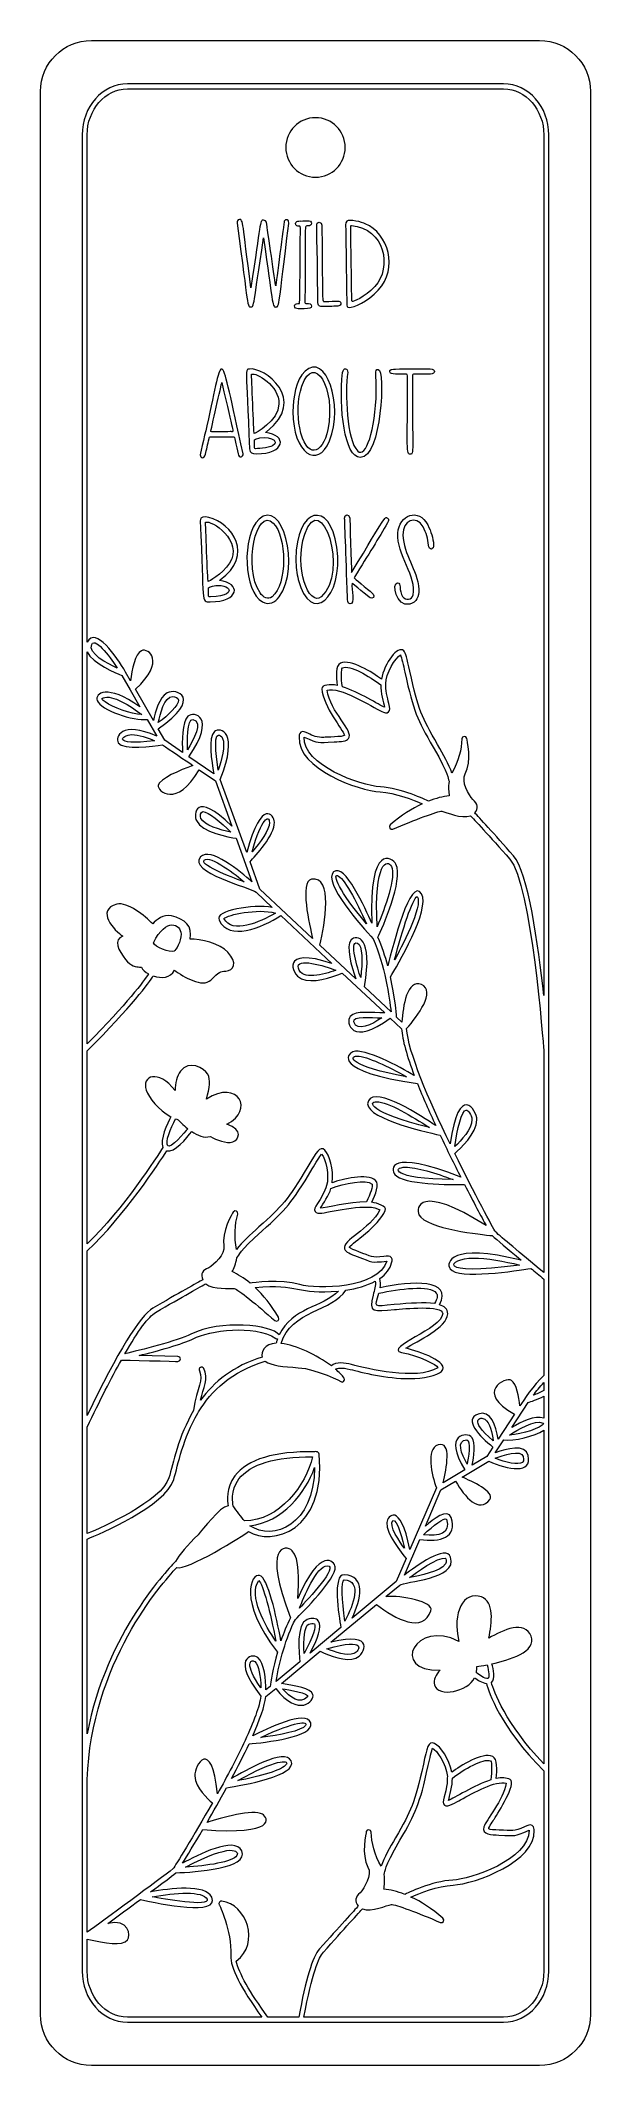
# Model space of a CAD drawing. Header units: inches. Extents: x 186 to 318, y 11 to 493.
import ezdxf

# ---------------------------------------------------------------- set-up
doc = ezdxf.new("R2010")
doc.units = ezdxf.units.IN
doc.header["$MEASUREMENT"] = 0
doc.layers.add('_U+0421_U+043B_U+043E_U+0439 1', color=7, linetype='Continuous')

msp = doc.modelspace()

# ---------------------------------------------------------------- linework, layer by layer
at = {"layer": '_U+0421_U+043B_U+043E_U+0439 1', "color": 1, "lineweight": 9, "true_color": 0xff0000}
for points, knots in [([(305.39, 493.2), (305.39, 493.2), (198.61, 493.2), (198.61, 493.2), (191.91, 493.2), (186.48, 487.77), (186.48, 481.07), (186.48, 481.07), (186.48, 22.93), (186.48, 22.93), (186.48, 16.23), (191.91, 10.8), (198.61, 10.8), (198.61, 10.8), (305.39, 10.8), (305.39, 10.8), (312.09, 10.8), (317.52, 16.23), (317.52, 22.93), (317.52, 22.93), (317.52, 481.07), (317.52, 481.07), (317.52, 487.77), (312.09, 493.2), (305.39, 493.2)], [0, 0, 0, 0, 1, 1, 1, 2, 2, 2, 3, 3, 3, 4, 4, 4, 5, 5, 5, 6, 6, 6, 7, 7, 7, 8, 8, 8, 8]), ([(252, 460.64), (248.09, 460.64), (244.91, 463.81), (244.91, 467.72), (244.91, 471.64), (248.09, 474.81), (252, 474.81), (255.91, 474.81), (259.09, 471.64), (259.09, 467.72), (259.09, 463.81), (255.91, 460.64), (252, 460.64)], [0, 0, 0, 0, 1, 1, 1, 2, 2, 2, 3, 3, 3, 4, 4, 4, 4])]:
    msp.add_open_spline(points, degree=3, knots=knots, dxfattribs=at)
at = {"layer": '_U+0421_U+043B_U+043E_U+0439 1', "color": 7, "lineweight": 9, "true_color": 0xffffff}
for points, knots in [([(307.6, 470.7), (307.6, 441.75), (307.6, 46.54), (307.6, 33.3), (307.6, 26.59), (302.77, 21.12), (296.82, 21.12), (286.62, 21.12), (216.98, 21.12), (207.18, 21.12), (201.24, 21.12), (196.4, 26.59), (196.4, 33.3), (196.4, 49.98), (196.4, 430.43), (196.4, 470.7), (196.4, 477.41), (201.24, 482.88), (207.18, 482.88), (207.18, 482.88), (296.82, 482.88), (296.82, 482.88), (302.77, 482.88), (307.6, 477.41), (307.6, 470.7)], [0, 0, 0, 0, 1, 1, 1, 2, 2, 2, 3, 3, 3, 4, 4, 4, 5, 5, 5, 6, 6, 6, 7, 7, 7, 8, 8, 8, 8]), ([(306.4, 470.7), (306.4, 476.75), (302.1, 481.68), (296.82, 481.68), (296.82, 481.68), (207.18, 481.68), (207.18, 481.68), (201.9, 481.68), (197.6, 476.75), (197.6, 470.7), (197.6, 470.7), (197.6, 349.86), (197.6, 349.86), (199.57, 353.74), (204.58, 346.49), (206.75, 342.74), (206.75, 342.74), (206.75, 342.74), (206.75, 342.73), (206.75, 342.73), (207.93, 340.69), (207.93, 340.69), (208.25, 343.29), (208.98, 347.15), (210.55, 347.84), (212.19, 348.55), (216.43, 345.44), (209.11, 338.66), (209.11, 338.66), (213.41, 331.19), (213.41, 331.19), (213.82, 333.3), (214.75, 336.67), (216.65, 337.77), (218.85, 339.04), (225.24, 336.6), (214.54, 329.24), (214.54, 329.24), (216.12, 326.49), (216.12, 326.49), (216.12, 326.49), (220.33, 323.62), (220.33, 323.62), (220.19, 326.07), (220.14, 330.85), (221.62, 332.22), (222.97, 333.47), (228.51, 332.3), (221.86, 322.57), (221.86, 322.57), (227.78, 318.53), (227.78, 318.53), (227.22, 321.47), (226.35, 327.23), (227.93, 328.6), (229.23, 329.72), (233.94, 328.65), (229.31, 317.18), (229.31, 317.18), (235.62, 299.77), (235.62, 299.77), (239.17, 313.06), (242.18, 308.6), (242.22, 306.97), (242.3, 303.98), (237.67, 298.89), (236.41, 297.57), (236.41, 297.57), (238.77, 291.05), (238.77, 291.05), (238.77, 291.05), (251.31, 279.31), (251.31, 279.31), (250.61, 282.28), (248.11, 292.89), (251.07, 293.38), (256.25, 294.24), (254.25, 282.77), (253.04, 277.68), (253.04, 277.68), (261.63, 269.63), (261.63, 269.63), (260.56, 272.6), (259.16, 277.5), (260.53, 278.99), (261.7, 280.27), (265.84, 279.8), (263.64, 267.75), (263.64, 267.75), (270, 261.79), (270, 261.79), (269.64, 265.1), (268.53, 273.04), (265.71, 279.23), (263.15, 282.03), (253.62, 292.69), (256.3, 295.12), (258.94, 297.51), (263.97, 286.19), (265.42, 282.94), (264.66, 302.2), (270.33, 298.65), (271.15, 296.96), (273, 293.16), (267.91, 281.78), (266.88, 279.56), (267.85, 277.39), (268.62, 275.04), (269.23, 272.76), (270.44, 277.65), (274.66, 294.24), (277.28, 289.9), (279.46, 286.31), (271.33, 272.54), (269.87, 270.11), (270.89, 265.48), (271.25, 261.55), (271.33, 260.55), (271.33, 260.55), (272.57, 259.38), (272.57, 259.38), (272.83, 263.05), (273.82, 269.73), (277.24, 268.3), (280.82, 266.79), (276.28, 260.74), (273.72, 257.85), (274.02, 252.37), (279, 240.8), (284.06, 230.33), (286.12, 245.15), (290.48, 238.37), (290.45, 236.11), (290.42, 232.8), (286.42, 229.14), (285.16, 228.07), (289.91, 218.39), (294.41, 210.18), (294.82, 209.44), (296.52, 207.94), (300.39, 204.68), (306.4, 199.69), (306.4, 199.69), (306.4, 252.72), (306.4, 252.72), (306.23, 253.72), (303.48, 292.33), (298.29, 298.19), (293.42, 303.69), (289.56, 307.87), (288.96, 308.52), (286.75, 307.67), (283.11, 309.43), (282.08, 309.59), (281.27, 309.68), (275.51, 307.49), (270.43, 305.32), (269.8, 305.05), (269.29, 305.88), (269.8, 306.33), (272.42, 308.61), (275, 310.24), (277.41, 311.36), (275.46, 312.23), (271.02, 314.02), (267.39, 314.2), (262.37, 314.45), (247.58, 319.73), (248.09, 327.31), (248.08, 327.47), (248.04, 328.09), (248.51, 328.41), (249.01, 328.74), (249.59, 328.46), (250.33, 328.1), (251.24, 327.66), (252.49, 327.06), (254, 327.19), (254.44, 327.22), (258.63, 327.33), (258.9, 327.62), (258.9, 327.63), (258.9, 327.66), (258.88, 327.74), (258.54, 328.98), (253.89, 334.42), (253.49, 338.76), (253.4, 339.76), (255.58, 339.9), (257.14, 339.58), (256.88, 341.63), (256.78, 344.34), (257.92, 344.84), (260.5, 345.98), (265.62, 342.58), (267.69, 341.08), (268.4, 344.88), (271.66, 349.24), (273.03, 347.8), (273.47, 347.34), (273.78, 345.99), (274.46, 342.98), (276.55, 333.62), (277.28, 332.05), (281.08, 325.47), (282.47, 323.06), (283.79, 320.77), (284.51, 318.68), (286.08, 321.43), (286.82, 324.43), (286.87, 326.82), (286.89, 327.53), (287.9, 327.63), (288.06, 326.95), (288.11, 326.72), (289.31, 321.38), (287.68, 318.51), (286.61, 316.63), (288.56, 313.51), (289.48, 312.35), (290.79, 311.45), (290.86, 310.24), (289.96, 309.21), (290.85, 308.24), (294.57, 304.21), (299.19, 298.99), (302.66, 295.07), (305.08, 277.92), (306.4, 265.66), (306.4, 265.66), (306.4, 470.7), (306.4, 470.7), (306.4, 470.7), (306.4, 470.7), (306.4, 470.7)], [0, 0, 0, 0, 1, 1, 1, 2, 2, 2, 3, 3, 3, 4, 4, 4, 5, 5, 5, 6, 6, 6, 7, 7, 7, 8, 8, 8, 9, 9, 9, 10, 10, 10, 11, 11, 11, 12, 12, 12, 13, 13, 13, 14, 14, 14, 15, 15, 15, 16, 16, 16, 17, 17, 17, 18, 18, 18, 19, 19, 19, 20, 20, 20, 21, 21, 21, 22, 22, 22, 23, 23, 23, 24, 24, 24, 25, 25, 25, 26, 26, 26, 27, 27, 27, 28, 28, 28, 29, 29, 29, 30, 30, 30, 31, 31, 31, 32, 32, 32, 33, 33, 33, 34, 34, 34, 35, 35, 35, 36, 36, 36, 37, 37, 37, 38, 38, 38, 39, 39, 39, 40, 40, 40, 41, 41, 41, 42, 42, 42, 43, 43, 43, 44, 44, 44, 45, 45, 45, 46, 46, 46, 47, 47, 47, 48, 48, 48, 49, 49, 49, 50, 50, 50, 51, 51, 51, 52, 52, 52, 53, 53, 53, 54, 54, 54, 55, 55, 55, 56, 56, 56, 57, 57, 57, 58, 58, 58, 59, 59, 59, 60, 60, 60, 61, 61, 61, 62, 62, 62, 63, 63, 63, 64, 64, 64, 65, 65, 65, 66, 66, 66, 67, 67, 67, 68, 68, 68, 69, 69, 69, 70, 70, 70, 71, 71, 71, 72, 72, 72, 73, 73, 73, 74, 74, 74, 75, 75, 75, 76, 76, 76, 77, 77, 77, 78, 78, 78, 78]), ([(233.36, 449.65), (233.28, 450.12), (233.46, 450.53), (233.89, 450.56), (234.78, 450.6), (234.54, 450.15), (236.61, 434.28), (238.97, 449.71), (238.64, 450.43), (239.64, 450.43), (240.36, 450.43), (240.37, 449.53), (240.47, 448.81), (240.54, 448.31), (242.44, 435.31), (242.52, 434.76), (242.56, 435.02), (244.46, 449.93), (244.56, 450.17), (244.82, 450.81), (245.8, 450.64), (245.65, 449.57), (243.13, 429.93), (243.44, 429.71), (242.55, 429.71), (241.63, 429.72), (241.86, 430.78), (239.63, 446.2), (237.06, 429.67), (237.46, 429.74), (236.58, 429.74), (235.72, 429.74), (236.07, 429.27), (233.36, 449.65)], [0, 0, 0, 0, 1, 1, 1, 2, 2, 2, 3, 3, 3, 4, 4, 4, 5, 5, 5, 6, 6, 6, 7, 7, 7, 8, 8, 8, 9, 9, 9, 10, 10, 10, 11, 11, 11, 11]), ([(247.91, 429.31), (248.42, 429.31), (250.21, 429.26), (250.67, 429.4), (251.14, 429.53), (251.23, 430.22), (250.69, 430.46), (250.49, 430.55), (250.24, 430.53), (250.02, 430.53), (249.49, 430.52), (249.49, 430.46), (249.49, 431.24), (249.63, 450.29), (249.23, 449), (250.22, 449.01), (250.68, 449.02), (251.08, 449.26), (251.03, 449.69), (250.95, 450.53), (249.72, 450.21), (248.53, 450.2), (248.25, 450.2), (247.8, 450.22), (247.57, 450.09), (247.15, 449.86), (247.13, 449.32), (247.57, 449.08), (248.78, 448.44), (248.32, 451.16), (248.32, 440.52), (248.31, 439.3), (248.32, 432.03), (248.22, 430.8), (248.2, 430.57), (248.23, 430.53), (247.78, 430.52), (247.37, 430.51), (247.01, 430.37), (246.99, 429.97), (246.96, 429.47), (247.41, 429.31), (247.91, 429.31)], [0, 0, 0, 0, 1, 1, 1, 2, 2, 2, 3, 3, 3, 4, 4, 4, 5, 5, 5, 6, 6, 6, 7, 7, 7, 8, 8, 8, 9, 9, 9, 10, 10, 10, 11, 11, 11, 12, 12, 12, 13, 13, 13, 14, 14, 14, 14]), ([(254.24, 431.06), (253.56, 431.07), (253.72, 429.69), (253.56, 444.53), (253.56, 444.89), (253.56, 449.13), (253.44, 449.47), (253.35, 449.75), (253.15, 449.9), (252.88, 449.9), (252.47, 449.9), (252.29, 449.56), (252.3, 449.15), (252.3, 449.15), (252.3, 445.99), (252.3, 445.99), (252.85, 430.08), (251.96, 429.86), (253.52, 429.83), (254.75, 429.81), (256.03, 429.84), (257.3, 429.94), (257.72, 429.97), (258.08, 430.23), (258.03, 430.63), (257.94, 431.42), (257.03, 431.01), (254.24, 431.06)], [0, 0, 0, 0, 1, 1, 1, 2, 2, 2, 3, 3, 3, 4, 4, 4, 5, 5, 5, 6, 6, 6, 7, 7, 7, 8, 8, 8, 9, 9, 9, 9]), ([(266.96, 433.71), (264.43, 430.99), (261.04, 429.57), (260.04, 429.57), (259.55, 429.57), (259.46, 430.02), (259.45, 430.5), (259.41, 432.36), (259.22, 447.87), (259.2, 448.35), (259.17, 448.9), (259.06, 449.79), (259.46, 450.15), (260.11, 450.74), (263.07, 449.89), (263.87, 449.55), (269.36, 447.27), (271.78, 438.9), (266.96, 433.71)], [0, 0, 0, 0, 1, 1, 1, 2, 2, 2, 3, 3, 3, 4, 4, 4, 5, 5, 5, 6, 6, 6, 6]), ([(260.56, 449.1), (260.52, 449.11), (260.43, 449.11), (260.4, 449.08), (260.36, 449.04), (260.4, 448.55), (260.4, 448.48), (260.41, 448.33), (260.6, 431.08), (260.71, 431), (260.86, 430.89), (263.69, 431.98), (266.12, 434.58), (270.39, 439.16), (268.43, 448.48), (260.56, 449.1)], [0, 0, 0, 0, 1, 1, 1, 2, 2, 2, 3, 3, 3, 4, 4, 4, 5, 5, 5, 5]), ([(234.77, 394.76), (234.79, 393.93), (233.79, 393.62), (233.55, 394.76), (232.6, 398.94), (232.88, 398.8), (232.17, 398.79), (226.4, 398.77), (226.78, 398.98), (226.64, 398.37), (226.32, 396.98), (226.02, 395.65), (225.79, 394.64), (225.5, 393.39), (224.5, 393.72), (224.55, 394.52), (224.56, 394.7), (226.05, 401.2), (226.09, 401.37), (230.35, 420.06), (228.82, 420.89), (234.77, 394.76)], [0, 0, 0, 0, 1, 1, 1, 2, 2, 2, 3, 3, 3, 4, 4, 4, 5, 5, 5, 6, 6, 6, 7, 7, 7, 7]), ([(236.28, 395.9), (235.5, 415.98), (235.16, 414.74), (236.24, 414.93), (239.69, 415.56), (250.34, 407.67), (240.34, 400.01), (240.25, 399.94), (240.15, 399.88), (240.07, 399.8), (245.33, 399.23), (244.89, 394.73), (237.88, 394.73), (236.96, 394.73), (236.3, 394.98), (236.28, 395.9)], [0, 0, 0, 0, 1, 1, 1, 2, 2, 2, 3, 3, 3, 4, 4, 4, 5, 5, 5, 5]), ([(246.63, 404.81), (246.64, 407.96), (247.3, 412.35), (249.51, 414.43), (254.42, 419.06), (258.83, 406.46), (255.35, 397.82), (252.59, 390.98), (246.6, 394.8), (246.63, 404.81)], [0, 0, 0, 0, 1, 1, 1, 2, 2, 2, 3, 3, 3, 3]), ([(248.23, 400.94), (249.76, 393.4), (253.67, 394.34), (254.95, 400.57), (256.93, 410.29), (251.6, 419.2), (248.75, 410.84), (247.69, 407.75), (247.66, 403.76), (248.23, 400.94)], [0, 0, 0, 0, 1, 1, 1, 2, 2, 2, 3, 3, 3, 3]), ([(262.68, 393.86), (267.81, 393.86), (268.62, 414.84), (266.95, 414.86), (265.95, 414.87), (266.58, 413.62), (266.48, 409.6), (266.28, 400.23), (263.96, 393.62), (262.06, 395.4), (259.36, 397.92), (259.04, 409.4), (259.67, 414.13), (259.79, 415.08), (258.59, 415.42), (258.46, 414.13), (257.53, 405.74), (258.89, 393.86), (262.68, 393.86)], [0, 0, 0, 0, 1, 1, 1, 2, 2, 2, 3, 3, 3, 4, 4, 4, 5, 5, 5, 6, 6, 6, 6]), ([(279.34, 414.96), (278.92, 414.96), (270.94, 414.95), (270.57, 414.94), (269.66, 414.91), (269.53, 414.28), (269.85, 413.95), (270.19, 413.6), (273.14, 413.72), (273.66, 413.72), (273.93, 413.72), (273.89, 413.59), (273.9, 413.31), (273.94, 395.49), (273.56, 394.64), (274.56, 394.64), (275.56, 394.64), (275.01, 394.99), (275.11, 413.46), (275.11, 413.66), (275.18, 413.72), (275.35, 413.72), (275.52, 413.72), (279.2, 413.73), (279.42, 413.73), (280.59, 413.72), (280.67, 414.96), (279.34, 414.96)], [0, 0, 0, 0, 1, 1, 1, 2, 2, 2, 3, 3, 3, 4, 4, 4, 5, 5, 5, 6, 6, 6, 7, 7, 7, 8, 8, 8, 9, 9, 9, 9]), ([(229.68, 411.71), (229.65, 411.6), (226.99, 400.11), (227.06, 400.02), (227.12, 399.95), (231.85, 400.02), (231.94, 400.02), (232.6, 400.03), (232.53, 399.19), (229.68, 411.71)], [0, 0, 0, 0, 1, 1, 1, 2, 2, 2, 3, 3, 3, 3]), ([(237.39, 399.56), (237.39, 399.56), (243.3, 402.48), (243.3, 406.66), (243.4, 410.97), (237.78, 414.23), (236.78, 413.69), (236.74, 413.62), (237.3, 399.69), (237.39, 399.56)], [0, 0, 0, 0, 1, 1, 1, 2, 2, 2, 3, 3, 3, 3]), ([(237.73, 398.2), (237.42, 398.07), (237.42, 398.07), (237.43, 397.74), (237.44, 397.55), (237.46, 397.23), (237.46, 397.23), (237.46, 397.23), (237.48, 397.23), (237.48, 397.23), (237.48, 397.23), (237.48, 396.91), (237.48, 396.91), (237.47, 396.78), (237.46, 396.08), (237.55, 395.99), (237.69, 395.86), (240.88, 396.16), (241.76, 396.65), (243.87, 397.82), (240.43, 399.34), (237.73, 398.2)], [0, 0, 0, 0, 1, 1, 1, 2, 2, 2, 3, 3, 3, 4, 4, 4, 5, 5, 5, 6, 6, 6, 7, 7, 7, 7]), ([(249.45, 375.58), (246.77, 367.75), (250.39, 358.21), (253.37, 360.7), (260.06, 366.26), (253.36, 387.05), (249.45, 375.58)], [0, 0, 0, 0, 1, 1, 1, 2, 2, 2, 2]), ([(243.33, 360.67), (242.39, 359.38), (240.91, 358.64), (239.4, 359.44), (234.9, 361.85), (234.3, 375.17), (238.54, 379.17), (244.04, 384.35), (248.59, 367.86), (243.33, 360.67)], [0, 0, 0, 0, 1, 1, 1, 2, 2, 2, 3, 3, 3, 3]), ([(241.92, 378.23), (237.89, 382.16), (234.7, 367.77), (238.78, 361.65), (239.55, 360.5), (240.67, 359.84), (241.7, 360.7), (245.33, 363.72), (245.18, 375.06), (241.92, 378.23)], [0, 0, 0, 0, 1, 1, 1, 2, 2, 2, 3, 3, 3, 3]), ([(257.08, 372.49), (258.77, 360.14), (250.74, 353.75), (247.9, 364.76), (247.52, 366.26), (247.32, 367.87), (247.33, 369.55), (247.36, 382.15), (255.52, 383.85), (257.08, 372.49)], [0, 0, 0, 0, 1, 1, 1, 2, 2, 2, 3, 3, 3, 3]), ([(271.62, 375.8), (271.32, 370.85), (276.23, 365.24), (275.27, 361.16), (275, 359.95), (273.47, 359.74), (272.75, 360.74), (272.29, 361.38), (272.21, 362.26), (272.14, 363.04), (272.1, 363.53), (272.02, 364.03), (271.53, 364.03), (270.18, 364.1), (271.05, 358.2), (274.49, 358.95), (276.04, 359.29), (276.7, 360.78), (276.6, 362.41), (276.28, 367.42), (272.96, 370.56), (272.84, 375.45), (272.75, 378.79), (275.94, 380.42), (277.63, 377.32), (278.4, 375.9), (278.83, 374.49), (278.93, 373), (279.02, 371.65), (280.24, 371.79), (280.14, 373.13), (280.02, 374.67), (279.56, 376.2), (278.73, 377.8), (276.58, 381.93), (271.9, 380.32), (271.62, 375.8)], [0, 0, 0, 0, 1, 1, 1, 2, 2, 2, 3, 3, 3, 4, 4, 4, 5, 5, 5, 6, 6, 6, 7, 7, 7, 8, 8, 8, 9, 9, 9, 10, 10, 10, 11, 11, 11, 12, 12, 12, 12]), ([(229.28, 364.68), (229.22, 364.64), (229.16, 364.6), (229.1, 364.54), (234.34, 363.97), (233.96, 359.47), (226.91, 359.47), (224.7, 359.47), (225.46, 358.85), (224.56, 378.77), (224.51, 379.84), (225.55, 379.82), (226.6, 379.56), (232.08, 378.19), (237.57, 370.63), (229.28, 364.68)], [0, 0, 0, 0, 1, 1, 1, 2, 2, 2, 3, 3, 3, 4, 4, 4, 5, 5, 5, 5]), ([(231.52, 368.72), (234.92, 374.07), (227.07, 379.11), (225.81, 378.43), (225.78, 378.38), (226.32, 364.45), (226.42, 364.3), (226.42, 364.3), (229.69, 365.84), (231.52, 368.72)], [0, 0, 0, 0, 1, 1, 1, 2, 2, 2, 3, 3, 3, 3]), ([(269.15, 379.4), (268.47, 379.89), (268.84, 379.99), (260.75, 366.74), (260.7, 366.66), (260.64, 366.57), (260.58, 366.49), (260.59, 367.85), (260.16, 379.46), (260.15, 379.49), (260, 380.51), (258.92, 380.43), (258.94, 379.38), (258.94, 379.38), (259.25, 371.11), (259.63, 360.51), (259.65, 359.87), (259.64, 359.03), (260.23, 358.99), (261.52, 358.87), (260.5, 362.47), (260.73, 363.95), (260.75, 363.93), (264.88, 360.51), (264.99, 360.44), (265.64, 360.05), (266.22, 360.76), (265.74, 361.33), (265.49, 361.63), (261.77, 364.67), (261.44, 364.96), (261.18, 365.19), (261.18, 365.19), (261.36, 365.48), (264.52, 370.56), (267.18, 374.84), (269.14, 378.27), (269.4, 378.69), (269.58, 379.11), (269.15, 379.4)], [0, 0, 0, 0, 1, 1, 1, 2, 2, 2, 3, 3, 3, 4, 4, 4, 5, 5, 5, 6, 6, 6, 7, 7, 7, 8, 8, 8, 9, 9, 9, 10, 10, 10, 11, 11, 11, 12, 12, 12, 13, 13, 13, 13]), ([(226.76, 362.94), (226.45, 362.81), (226.45, 362.81), (226.47, 362.48), (226.48, 362.29), (226.49, 361.97), (226.49, 361.97), (226.49, 361.97), (226.51, 361.97), (226.51, 361.97), (226.51, 360.71), (226.36, 360.66), (227.02, 360.69), (234.78, 361.01), (230.7, 364.6), (226.76, 362.94)], [0, 0, 0, 0, 1, 1, 1, 2, 2, 2, 3, 3, 3, 4, 4, 4, 5, 5, 5, 5]), ([(204.76, 343.69), (203.65, 345.43), (199.68, 351.24), (198.68, 349.35), (197.57, 347.25), (202.6, 344.66), (204.76, 343.69)], [0, 0, 0, 0, 1, 1, 1, 2, 2, 2, 2]), ([(306.4, 198.13), (305.31, 199.04), (304.28, 199.89), (303.32, 200.69), (300.13, 200.16), (285.99, 197.97), (284.06, 200.6), (283.04, 202), (284.07, 206.88), (301, 202.62), (297.59, 205.48), (295.27, 207.45), (294.08, 208.49), (291.77, 208.71), (278.5, 210.09), (276.64, 213.47), (275.77, 215.04), (276.62, 221.05), (292.66, 210.88), (291.52, 212.99), (289.66, 216.48), (287.51, 220.67), (284.32, 220.61), (272.89, 220.58), (270.88, 223.08), (269.98, 224.19), (269.14, 229.28), (286.61, 222.44), (285.03, 225.54), (283.35, 228.95), (281.71, 232.42), (277.51, 233.33), (262.58, 236.82), (264.61, 240.62), (266.46, 244.1), (277.35, 236.9), (280.64, 234.69), (279.07, 238.1), (277.57, 241.51), (276.3, 244.71), (256.08, 247.68), (259.49, 251.77), (260.92, 252.28), (263.67, 253.27), (272, 248.71), (275.54, 246.66), (273.83, 251.18), (272.66, 255.13), (272.51, 257.79), (272.51, 257.79), (269.81, 260.32), (269.81, 260.32), (260.67, 253.37), (259.09, 259.3), (260.27, 260.72), (261.51, 262.23), (265.5, 261.51), (268.5, 261.55), (268.5, 261.55), (258.37, 271.05), (258.37, 271.05), (255.77, 269.93), (251.22, 268.49), (248.63, 269.68), (246.16, 270.82), (243.58, 277.43), (255.93, 273.33), (255.93, 273.33), (243.78, 284.72), (243.78, 284.72), (239.04, 281.76), (231.4, 278.61), (229.03, 283.66), (227.91, 286.06), (237.2, 287.41), (241.66, 286.7), (241.66, 286.7), (237.85, 290.28), (237.85, 290.28), (236.63, 291.38), (221.46, 295.17), (224.6, 298.7), (226.89, 301.27), (234.22, 295.1), (236.87, 292.78), (236.87, 292.78), (233.12, 303.15), (233.12, 303.15), (231.39, 303.41), (224.96, 304.58), (223.62, 307.36), (222.98, 308.69), (223.15, 314.69), (232.06, 306.07), (232.06, 306.07), (228.17, 316.81), (228.17, 316.81), (228.17, 316.81), (224.26, 319.48), (224.26, 319.48), (218.97, 310.23), (214.24, 314.39), (214.54, 315.79), (214.87, 317.33), (219.76, 319.39), (222.75, 320.51), (221.06, 321.67), (217.28, 324.24), (215.53, 325.44), (213.34, 325.09), (206.24, 324.08), (205.01, 325.91), (204.17, 327.17), (205.77, 331.23), (214.17, 327.48), (214.17, 327.48), (211.88, 331.45), (211.88, 331.45), (208.69, 331.05), (200.77, 333.72), (199.97, 335.98), (199.38, 337.64), (202.38, 340.04), (210.13, 334.48), (210.13, 334.48), (207.82, 338.48), (207.82, 338.48), (207.82, 338.48), (207.82, 338.48), (207.82, 338.48), (207.82, 338.48), (205.83, 341.95), (205.83, 341.95), (204.51, 342.45), (198.89, 344.74), (197.6, 347.56), (197.6, 347.56), (197.6, 254.2), (197.6, 254.2), (207.17, 263.77), (211.12, 269.19), (212.23, 270.83), (211.41, 271.26), (210.72, 271.82), (210.57, 272.41), (210.53, 272.43), (210.28, 272.46), (210.1, 272.47), (209.31, 272.54), (207.98, 272.66), (206.73, 274.27), (205.13, 276.33), (203.64, 279.1), (206.13, 279.81), (204.07, 281.13), (199.51, 286.11), (204.69, 287.44), (207.15, 288.07), (211.48, 284.67), (213.24, 282.74), (214.1, 283.75), (215.69, 285.13), (217.7, 284.65), (220.87, 283.89), (222.84, 282.24), (222.1, 279.09), (224.55, 279.26), (229.32, 278.03), (231.13, 276.03), (233.49, 273.43), (232.51, 271.65), (230.64, 271.52), (229.27, 271.44), (229.13, 271.43), (227.04, 269.39), (225.05, 267.45), (220.62, 270.13), (218.38, 271.74), (217.46, 269.85), (215.36, 269.7), (213.36, 270.36), (212.37, 268.84), (208.34, 263.14), (197.6, 252.51), (197.6, 252.51), (197.6, 206.52), (197.6, 206.52), (206.28, 214.91), (214.34, 227.41), (215.65, 229.49), (214.83, 231.35), (216.71, 235.22), (217.57, 236.83), (214.47, 238.46), (212.3, 241.33), (211.66, 243.18), (210.52, 246.5), (214.51, 248.31), (218.54, 243.06), (218.52, 244.78), (218.96, 246.53), (219.84, 247.7), (221.78, 250.32), (225.47, 248.57), (226.34, 246.92), (227.01, 245.66), (226.91, 243.8), (226, 241.04), (233.64, 245.84), (237.56, 238.39), (230.88, 235.03), (234.98, 233.66), (233.67, 231.29), (232.27, 230.83), (230.76, 230.34), (228.35, 231.34), (226.96, 232.09), (225.43, 231.7), (223.85, 232.4), (222.52, 233.27), (221.37, 231.8), (218.34, 228.15), (216.55, 228.67), (214.86, 226.01), (206.45, 213.12), (197.6, 204.86), (197.6, 204.86), (197.6, 165.64), (197.6, 165.64), (204.89, 180.79), (210.16, 189.39), (213.27, 191.21), (219.23, 194.69), (223.97, 197.34), (225.12, 197.98), (224.56, 199.33), (225.15, 200.39), (226.55, 200.79), (227.77, 201.6), (230.57, 203.94), (230.15, 206.03), (229.5, 209.24), (232.28, 213.9), (232.4, 214.1), (232.77, 214.7), (233.69, 214.28), (233.49, 213.61), (232.78, 211.15), (232.58, 208.1), (233.19, 205.22), (234.52, 206.96), (236.47, 208.71), (238.51, 210.55), (244.12, 215.56), (245.29, 216.8), (250.17, 224.98), (252.24, 228.46), (253.01, 230), (254.23, 228.82), (255.3, 227.79), (256.39, 224.28), (255.97, 221.11), (258.38, 221.88), (264.26, 223.49), (266.33, 221.63), (267.25, 220.79), (266.32, 218.27), (265.45, 216.43), (266.71, 216.28), (269.05, 215.51), (268.62, 214.51), (266.9, 210.56), (260.84, 206.87), (260.13, 205.81), (260.08, 205.73), (260.07, 205.69), (260.07, 205.69), (260.19, 205.44), (261.38, 205), (262.34, 204.65), (265.25, 203.57), (265.44, 203.13), (268.3, 203.51), (269.11, 203.62), (269.74, 203.7), (270.11, 203.24), (270.46, 202.79), (270.23, 202.21), (270.14, 201.99), (269.78, 200.58), (268.83, 199.32), (267.32, 198.28), (267.54, 197.59), (267.51, 196.83), (267.39, 196.07), (274.77, 197.65), (284.91, 198.32), (281.56, 192.02), (282.65, 191.67), (283.54, 191.03), (283.5, 189.88), (283.41, 186.56), (276.2, 183.39), (273.5, 181.66), (276.64, 180.97), (284.17, 178.35), (282.02, 176.16), (281.04, 175.16), (277.69, 174.42), (274.41, 174.42), (268.95, 174.42), (262.86, 175.96), (260.25, 176.62), (258.18, 177.14), (257.17, 176.95), (256.74, 176.7), (257.6, 175.99), (258.31, 175.26), (258.81, 174.57), (259.09, 174.17), (258.81, 173.62), (258.32, 173.62), (258.32, 173.62), (252.28, 176.75), (247.89, 177.03), (244.32, 177.26), (241.39, 177.53), (240.03, 178.55), (231.99, 176.17), (227.19, 171.52), (224.13, 166.5), (224.09, 166.38), (224.03, 166.27), (223.94, 166.2), (220.45, 160.33), (219.3, 153.98), (218.21, 150.4), (216.28, 144.08), (200.38, 137.33), (197.6, 136.19), (197.6, 136.19), (197.6, 89.82), (197.6, 89.82), (202.12, 114.08), (217.38, 129.58), (218.68, 130.87), (219.38, 132.33), (221.61, 134.82), (224.02, 137.25), (225.08, 138.42), (229.24, 143.94), (231.18, 144.12), (230.94, 145.28), (230.61, 148.35), (232.79, 151.24), (235.79, 155.22), (242.19, 157.16), (251.8, 157), (252.01, 157.08), (252.08, 157.04), (252.2, 157), (252.22, 157), (252.24, 157), (252.27, 157), (252.57, 156.99), (252.82, 156.76), (252.85, 156.45), (254.53, 137.86), (241.51, 134.63), (236.07, 138), (235.07, 137.13), (221.07, 128.51), (218.95, 129.42), (215.27, 125.57), (198.6, 106.63), (197.6, 78.92), (197.6, 78.92), (197.6, 42.53), (197.6, 42.53), (201.32, 45.25), (214.74, 55.05), (218.1, 57.7), (218.6, 58.48), (222.86, 65.3), (227.43, 73.36), (226.33, 74.27), (223.45, 76.9), (223.25, 79.77), (223.07, 82.31), (227.27, 89.24), (228.64, 75.52), (231, 79.76), (233.35, 84.21), (235.22, 88.22), (235.22, 88.22), (235.22, 88.22), (235.22, 88.22), (237.24, 92.55), (238.69, 96.35), (238.97, 98.82), (231.85, 107.85), (236.71, 109.09), (238.24, 107.98), (239.87, 106.78), (240.16, 102.5), (240.2, 100.27), (240.2, 100.27), (241.21, 101.1), (241.21, 101.1), (241.33, 102), (241.84, 105.34), (242.94, 109.27), (233.39, 121.65), (236.72, 128.03), (238.69, 127.56), (240.66, 127.09), (242.67, 117.83), (243.76, 111.95), (244.4, 113.83), (245.15, 115.7), (246.05, 117.45), (239.16, 134.97), (244.97, 134.89), (246.46, 133.44), (248.17, 131.76), (248.12, 126.17), (247.8, 122.02), (253.06, 134.53), (256.6, 130.89), (256.7, 129.6), (256.93, 126.71), (248.96, 118.78), (247.2, 117.05), (244.94, 112.75), (243.43, 107.05), (242.61, 102.27), (242.61, 102.27), (248.28, 107), (248.28, 107), (248.06, 108.81), (247.35, 116.18), (250.01, 117.05), (251.25, 117.46), (252.14, 117.36), (252.66, 116.75), (253.74, 115.45), (252.43, 112.35), (250.69, 109), (250.69, 109), (258.04, 115.13), (258.04, 115.13), (257.54, 118.06), (255.94, 127.89), (258.89, 127.7), (264.01, 127.41), (262.94, 122.02), (260.7, 117.34), (260.7, 117.34), (271.2, 126.09), (271.2, 126.09), (271.2, 126.09), (273.57, 131.6), (273.57, 131.6), (272.5, 132.88), (268.77, 137.52), (268.99, 140.13), (269.12, 141.66), (272.07, 145.36), (274.49, 133.75), (274.49, 133.75), (280.79, 148.38), (280.79, 148.38), (279.76, 151.4), (278.17, 157.67), (281.22, 158.62), (284.51, 159.65), (283.23, 152.99), (282.39, 149.63), (282.39, 149.63), (287.54, 152.73), (287.54, 152.73), (282.23, 161.33), (288.2, 161.8), (289.25, 160.44), (290.25, 159.16), (289.72, 155.79), (289.29, 153.78), (289.29, 153.78), (292.8, 155.89), (292.8, 155.89), (292.8, 155.89), (294.28, 158.14), (294.28, 158.14), (291.08, 160.64), (287.21, 164.72), (290.74, 166), (293.75, 167.09), (295.06, 163.18), (295.51, 160.01), (295.51, 160.01), (299.42, 165.94), (299.42, 165.94), (289.87, 171.19), (297.23, 174.94), (298.68, 174.02), (299.92, 173.24), (300.48, 170.05), (300.72, 167.93), (301.52, 169.14), (303.96, 173), (306.4, 175.15), (306.4, 175.15), (306.4, 198.13), (306.4, 198.13), (306.4, 198.13), (306.4, 198.13), (306.4, 198.13)], [0, 0, 0, 0, 1, 1, 1, 2, 2, 2, 3, 3, 3, 4, 4, 4, 5, 5, 5, 6, 6, 6, 7, 7, 7, 8, 8, 8, 9, 9, 9, 10, 10, 10, 11, 11, 11, 12, 12, 12, 13, 13, 13, 14, 14, 14, 15, 15, 15, 16, 16, 16, 17, 17, 17, 18, 18, 18, 19, 19, 19, 20, 20, 20, 21, 21, 21, 22, 22, 22, 23, 23, 23, 24, 24, 24, 25, 25, 25, 26, 26, 26, 27, 27, 27, 28, 28, 28, 29, 29, 29, 30, 30, 30, 31, 31, 31, 32, 32, 32, 33, 33, 33, 34, 34, 34, 35, 35, 35, 36, 36, 36, 37, 37, 37, 38, 38, 38, 39, 39, 39, 40, 40, 40, 41, 41, 41, 42, 42, 42, 43, 43, 43, 44, 44, 44, 45, 45, 45, 46, 46, 46, 47, 47, 47, 48, 48, 48, 49, 49, 49, 50, 50, 50, 51, 51, 51, 52, 52, 52, 53, 53, 53, 54, 54, 54, 55, 55, 55, 56, 56, 56, 57, 57, 57, 58, 58, 58, 59, 59, 59, 60, 60, 60, 61, 61, 61, 62, 62, 62, 63, 63, 63, 64, 64, 64, 65, 65, 65, 66, 66, 66, 67, 67, 67, 68, 68, 68, 69, 69, 69, 70, 70, 70, 71, 71, 71, 72, 72, 72, 73, 73, 73, 74, 74, 74, 75, 75, 75, 76, 76, 76, 77, 77, 77, 78, 78, 78, 79, 79, 79, 80, 80, 80, 81, 81, 81, 82, 82, 82, 83, 83, 83, 84, 84, 84, 85, 85, 85, 86, 86, 86, 87, 87, 87, 88, 88, 88, 89, 89, 89, 90, 90, 90, 91, 91, 91, 92, 92, 92, 93, 93, 93, 94, 94, 94, 95, 95, 95, 96, 96, 96, 97, 97, 97, 98, 98, 98, 99, 99, 99, 100, 100, 100, 101, 101, 101, 102, 102, 102, 103, 103, 103, 104, 104, 104, 105, 105, 105, 106, 106, 106, 107, 107, 107, 108, 108, 108, 109, 109, 109, 110, 110, 110, 111, 111, 111, 112, 112, 112, 113, 113, 113, 114, 114, 114, 115, 115, 115, 116, 116, 116, 117, 117, 117, 118, 118, 118, 119, 119, 119, 120, 120, 120, 121, 121, 121, 122, 122, 122, 123, 123, 123, 124, 124, 124, 125, 125, 125, 126, 126, 126, 127, 127, 127, 128, 128, 128, 129, 129, 129, 130, 130, 130, 131, 131, 131, 132, 132, 132, 133, 133, 133, 134, 134, 134, 135, 135, 135, 136, 136, 136, 137, 137, 137, 138, 138, 138, 139, 139, 139, 140, 140, 140, 141, 141, 141, 142, 142, 142, 143, 143, 143, 144, 144, 144, 145, 145, 145, 146, 146, 146, 147, 147, 147, 148, 148, 148, 149, 149, 149, 150, 150, 150, 151, 151, 151, 152, 152, 152, 153, 153, 153, 154, 154, 154, 155, 155, 155, 156, 156, 156, 157, 157, 157, 158, 158, 158, 159, 159, 159, 160, 160, 160, 161, 161, 161, 162, 162, 162, 163, 163, 163, 164, 164, 164, 165, 165, 165, 166, 166, 166, 167, 167, 167, 168, 168, 168, 169, 169, 169, 170, 170, 170, 171, 171, 171, 172, 172, 172, 172]), ([(259.88, 326.91), (259.37, 326.22), (258.2, 326.18), (256.44, 326.12), (252.13, 325.96), (253.06, 325.64), (249.29, 327.26), (248.91, 320.64), (262.8, 315.63), (267.45, 315.4), (272.35, 315.15), (278.34, 312.27), (278.89, 312), (280.7, 312.7), (282.38, 313.1), (283.87, 313.26), (283.73, 314.04), (283.58, 315.38), (283.83, 316.75), (283.41, 317.75), (284.12, 317.81), (280.04, 324.87), (276.18, 331.57), (275.42, 333.22), (273.29, 342.72), (272.92, 344.37), (272.5, 346.22), (272.24, 346.83), (271.03, 346.21), (268.72, 342.34), (268.74, 339.99), (268.65, 338.64), (269.13, 336.6), (269.46, 335.26), (269.73, 334.17), (269.87, 333.63), (269.43, 333.24), (268.99, 332.86), (268.35, 333.12), (267.83, 333.33), (265.35, 334.52), (257.72, 339.4), (254.74, 338.44), (255.58, 333.17), (261.18, 328.69), (259.88, 326.91)], [0, 0, 0, 0, 1, 1, 1, 2, 2, 2, 3, 3, 3, 4, 4, 4, 5, 5, 5, 6, 6, 6, 7, 7, 7, 8, 8, 8, 9, 9, 9, 10, 10, 10, 11, 11, 11, 12, 12, 12, 13, 13, 13, 14, 14, 14, 15, 15, 15, 15]), ([(258.4, 339.25), (262.33, 338.03), (267.32, 334.79), (268.44, 334.38), (268.22, 335.38), (267.49, 337.94), (267.54, 339.7), (264.84, 341.75), (260.18, 344.53), (258.41, 343.75), (258.11, 343.45), (258.1, 341.35), (258.4, 339.25)], [0, 0, 0, 0, 1, 1, 1, 2, 2, 2, 3, 3, 3, 4, 4, 4, 4]), ([(201.39, 336.58), (201.15, 336.48), (201.1, 336.4), (201.09, 336.39), (201.1, 336.39), (201.15, 336.12), (201.85, 335.62), (203.72, 334.27), (208.03, 332.77), (210.63, 332.6), (208.07, 334.59), (203.55, 337.52), (201.39, 336.58)], [0, 0, 0, 0, 1, 1, 1, 2, 2, 2, 3, 3, 3, 4, 4, 4, 4]), ([(219.38, 336.07), (219.34, 336.6), (218.49, 336.94), (217.98, 336.94), (216, 336.94), (214.91, 332.67), (214.55, 330.72), (216.9, 332.44), (219.49, 334.84), (219.38, 336.07)], [0, 0, 0, 0, 1, 1, 1, 2, 2, 2, 3, 3, 3, 3]), ([(221.51, 324.23), (222.88, 326.43), (225.34, 331), (222.77, 331.45), (221.41, 331.67), (221.45, 325.76), (221.51, 324.23)], [0, 0, 0, 0, 1, 1, 1, 2, 2, 2, 2]), ([(208.22, 327.84), (205.82, 327.84), (203.13, 325.06), (213.65, 326.39), (212.02, 327.1), (209.86, 327.84), (208.22, 327.84)], [0, 0, 0, 0, 1, 1, 1, 2, 2, 2, 2]), ([(228.84, 319.38), (229.67, 321.81), (230.56, 325.3), (229.86, 326.95), (229.62, 327.5), (229.19, 327.75), (228.88, 327.75), (227.56, 327.75), (228.6, 320.74), (228.84, 319.38)], [0, 0, 0, 0, 1, 1, 1, 2, 2, 2, 3, 3, 3, 3]), ([(225.16, 309.5), (224.64, 309.5), (224.44, 308.42), (224.7, 307.88), (225.48, 306.24), (229.23, 305.14), (231.84, 304.6), (229.46, 306.96), (226.42, 309.5), (225.16, 309.5)], [0, 0, 0, 0, 1, 1, 1, 2, 2, 2, 3, 3, 3, 3]), ([(241.02, 306.94), (240.97, 308.73), (239.23, 308.26), (236.9, 299.91), (238.75, 302.07), (241.07, 305.2), (241.02, 306.94)], [0, 0, 0, 0, 1, 1, 1, 2, 2, 2, 2]), ([(225.5, 297.9), (224.35, 296.6), (233.41, 293.37), (235.03, 292.76), (233.46, 294.07), (226.84, 299.41), (225.5, 297.9)], [0, 0, 0, 0, 1, 1, 1, 2, 2, 2, 2]), ([(257.22, 294.26), (256.13, 294.52), (257.35, 290.8), (264.17, 282.79), (261.74, 288.15), (258.64, 293.94), (257.22, 294.26)], [0, 0, 0, 0, 1, 1, 1, 2, 2, 2, 2]), ([(270.07, 296.44), (269.2, 298.23), (265.91, 297.79), (266.67, 282.03), (268.58, 286.52), (271.27, 293.98), (270.07, 296.44)], [0, 0, 0, 0, 1, 1, 1, 2, 2, 2, 2]), ([(230.19, 284.02), (232.15, 280.21), (238.75, 283.16), (242.46, 285.33), (238.11, 286.51), (231.09, 284.91), (230.19, 284.02)], [0, 0, 0, 0, 1, 1, 1, 2, 2, 2, 2]), ([(276.23, 289.32), (275.09, 288.65), (272.77, 281.62), (270.83, 274.17), (272.14, 276.55), (277.79, 287.06), (276.23, 289.32)], [0, 0, 0, 0, 1, 1, 1, 2, 2, 2, 2]), ([(218.29, 276.22), (218.69, 276.45), (220.01, 278.54), (219.96, 280.32), (219.88, 282.76), (216.46, 284.4), (213.37, 278.27), (213.62, 277.25), (217.38, 275.88), (218.29, 276.22)], [0, 0, 0, 0, 1, 1, 1, 2, 2, 2, 3, 3, 3, 3]), ([(261.97, 278.17), (259.97, 278.9), (262.03, 271.98), (262.77, 269.97), (263.21, 273.56), (263.23, 277.71), (261.97, 278.17)], [0, 0, 0, 0, 1, 1, 1, 2, 2, 2, 2]), ([(247.92, 272.2), (248.76, 269.24), (253.97, 270.65), (256.86, 271.74), (254.27, 272.67), (247.15, 274.92), (247.92, 272.2)], [0, 0, 0, 0, 1, 1, 1, 2, 2, 2, 2]), ([(261.14, 259.43), (261.77, 256.84), (265.54, 258.88), (267.78, 260.35), (265.12, 260.41), (260.76, 260.96), (261.14, 259.43)], [0, 0, 0, 0, 1, 1, 1, 2, 2, 2, 2]), ([(261.93, 251.24), (259.84, 251.24), (260.2, 248.77), (273.66, 246.35), (269.43, 248.72), (264.19, 251.24), (261.93, 251.24)], [0, 0, 0, 0, 1, 1, 1, 2, 2, 2, 2]), ([(266.58, 240.4), (264.4, 240.4), (264.72, 237.84), (279.14, 234.25), (275.15, 236.86), (269.16, 240.4), (266.58, 240.4)], [0, 0, 0, 0, 1, 1, 1, 2, 2, 2, 2]), ([(289.25, 236.12), (289.27, 237.35), (288.28, 238.41), (287.88, 238.41), (286.88, 238.41), (285.72, 233.75), (285.18, 229.7), (286.71, 231.13), (289.23, 233.83), (289.25, 236.12)], [0, 0, 0, 0, 1, 1, 1, 2, 2, 2, 3, 3, 3, 3]), ([(216.81, 229.86), (217.44, 229.12), (220.94, 233.21), (221.55, 233.97), (220.41, 234.87), (219.55, 235.78), (219.27, 236.1), (219.06, 236.17), (218.87, 236.26), (218.67, 236.34), (217.44, 234.06), (216.12, 230.7), (216.81, 229.86)], [0, 0, 0, 0, 1, 1, 1, 2, 2, 2, 3, 3, 3, 4, 4, 4, 4]), ([(253.45, 227.92), (253.03, 227.44), (252.07, 225.82), (251.2, 224.37), (246.26, 216.08), (245.02, 214.76), (239.31, 209.66), (233.32, 204.29), (234.08, 204.19), (233.24, 203.19), (233.05, 201.82), (232.5, 200.61), (232.12, 199.92), (233.48, 199.3), (234.93, 198.41), (236.41, 197.19), (237.01, 197.28), (243.55, 198.14), (248.24, 196.85), (252.46, 195.7), (266.8, 195.78), (269.01, 202.39), (264.9, 202.03), (265.85, 202.08), (261.92, 203.53), (260.28, 204.14), (259.19, 204.54), (258.93, 205.35), (258.26, 207.39), (264.94, 209.98), (267.33, 214.61), (264.82, 216.43), (256.14, 214.21), (253.47, 213.85), (252.88, 213.81), (252.19, 213.76), (251.89, 214.26), (251.59, 214.76), (251.89, 215.23), (252.48, 216.17), (253.21, 217.33), (254.3, 219.1), (254.63, 220.41), (255.37, 222.6), (254.41, 226.95), (253.45, 227.92)], [0, 0, 0, 0, 1, 1, 1, 2, 2, 2, 3, 3, 3, 4, 4, 4, 5, 5, 5, 6, 6, 6, 7, 7, 7, 8, 8, 8, 9, 9, 9, 10, 10, 10, 11, 11, 11, 12, 12, 12, 13, 13, 13, 14, 14, 14, 15, 15, 15, 15]), ([(253.19, 215.03), (254.43, 215.1), (260.1, 216.57), (264.14, 216.51), (265.08, 218.42), (265.71, 220.36), (265.5, 220.77), (264.1, 222.03), (258.86, 220.85), (255.68, 219.76), (255.19, 218.1), (253.79, 216.03), (253.19, 215.03)], [0, 0, 0, 0, 1, 1, 1, 2, 2, 2, 3, 3, 3, 4, 4, 4, 4]), ([(273.41, 224.8), (270.32, 224.8), (270, 222), (284.78, 221.85), (280.75, 223.36), (275.98, 224.8), (273.41, 224.8)], [0, 0, 0, 0, 1, 1, 1, 2, 2, 2, 2]), ([(289.59, 203.14), (283.71, 203.14), (279.96, 198.54), (300.61, 201.49), (296.99, 202.39), (292.75, 203.14), (289.59, 203.14)], [0, 0, 0, 0, 1, 1, 1, 2, 2, 2, 2]), ([(225.85, 197.01), (225.08, 196.58), (220.16, 193.85), (213.88, 190.18), (212.24, 189.23), (209.75, 185.84), (206.59, 180.35), (210.06, 181.18), (219.27, 183.45), (222.31, 185), (229.34, 188.57), (241.59, 187.27), (243.34, 184.85), (246.53, 191.44), (253.52, 191.26), (257.51, 195.3), (247.46, 194.32), (248.16, 197.17), (237.62, 196.12), (239.54, 194.33), (241.46, 191.99), (243.22, 189.03), (243.57, 188.45), (242.82, 187.82), (242.31, 188.27), (238.21, 191.88), (233.47, 195.72), (232.66, 195.9), (231.64, 196.07), (227.68, 195.53), (225.85, 197.01)], [0, 0, 0, 0, 1, 1, 1, 2, 2, 2, 3, 3, 3, 4, 4, 4, 5, 5, 5, 6, 6, 6, 7, 7, 7, 8, 8, 8, 9, 9, 9, 10, 10, 10, 10]), ([(282.3, 189.91), (282.36, 192.05), (272.97, 191.06), (270.86, 190.87), (265.99, 190.44), (264.45, 190), (265.73, 194.35), (266.05, 195.46), (266.41, 196.68), (266.24, 197.64), (264.24, 196.56), (261.75, 195.88), (259.2, 195.51), (256.45, 190.6), (245.9, 190.63), (243.85, 182.8), (247.31, 182.36), (252.34, 180.04), (255.78, 177.46), (256.89, 178.51), (259.07, 178.16), (260.55, 177.79), (264.38, 176.82), (275.98, 173.88), (281.16, 177.02), (280.97, 177.78), (276.67, 179.88), (272.48, 180.65), (268.25, 181.81), (282.2, 186.31), (282.3, 189.91)], [0, 0, 0, 0, 1, 1, 1, 2, 2, 2, 3, 3, 3, 4, 4, 4, 5, 5, 5, 6, 6, 6, 7, 7, 7, 8, 8, 8, 9, 9, 9, 10, 10, 10, 10]), ([(280.77, 194.82), (279.39, 196.77), (271.8, 195.85), (267.1, 194.78), (266.15, 191.29), (265.55, 191.6), (270.75, 192.07), (274.57, 192.4), (278, 192.64), (280.34, 192.29), (281.01, 193.42), (281.16, 194.27), (280.77, 194.82)], [0, 0, 0, 0, 1, 1, 1, 2, 2, 2, 3, 3, 3, 4, 4, 4, 4]), ([(197.6, 137.5), (201.22, 139.02), (215.39, 145.3), (217.06, 150.76), (218.12, 154.21), (219.3, 160.7), (222.97, 166.84), (223.71, 172.62), (225.5, 173.99), (224.33, 176.26), (223.95, 176.95), (225, 177.52), (225.38, 176.83), (226.67, 174.44), (225.25, 172.23), (224.62, 169.32), (227.77, 173.6), (232.38, 177.44), (239.3, 179.58), (238.99, 180.66), (239.8, 182.8), (242.63, 182.85), (242.68, 183.11), (242.78, 183.47), (242.94, 183.91), (242.8, 183.89), (242.66, 183.92), (242.53, 184), (237.35, 187.43), (226.7, 185.88), (222.86, 183.93), (220.38, 182.67), (214.27, 181.01), (210, 179.95), (210, 179.95), (219.23, 179.73), (219.23, 179.73), (220.01, 179.71), (220, 178.53), (219.21, 178.53), (219.22, 178.53), (205.75, 178.84), (205.74, 178.84), (203.35, 174.58), (200.62, 169.23), (197.6, 162.86), (197.6, 162.86), (197.6, 137.5), (197.6, 137.5)], [0, 0, 0, 0, 1, 1, 1, 2, 2, 2, 3, 3, 3, 4, 4, 4, 5, 5, 5, 6, 6, 6, 7, 7, 7, 8, 8, 8, 9, 9, 9, 10, 10, 10, 11, 11, 11, 12, 12, 12, 13, 13, 13, 14, 14, 14, 15, 15, 15, 16, 16, 16, 16]), ([(306.4, 170.25), (304.82, 169.46), (303.25, 168.93), (302.69, 168.75), (302.69, 168.75), (298.74, 162.75), (298.74, 162.75), (301.03, 164.16), (304.29, 165.76), (306.4, 165.03), (306.4, 165.03), (306.4, 170.25), (306.4, 170.25)], [0, 0, 0, 0, 1, 1, 1, 2, 2, 2, 3, 3, 3, 4, 4, 4, 4]), ([(306.4, 173.49), (305.48, 172.53), (304.56, 171.37), (303.88, 170.45), (304.64, 170.75), (305.54, 171.13), (306.4, 171.59), (306.4, 171.59), (306.4, 173.49), (306.4, 173.49)], [0, 0, 0, 0, 1, 1, 1, 2, 2, 2, 3, 3, 3, 3]), ([(292.35, 164.77), (291.35, 165.44), (288.15, 164.81), (294.35, 159.63), (294.1, 161.45), (293.51, 164.01), (292.35, 164.77)], [0, 0, 0, 0, 1, 1, 1, 2, 2, 2, 2]), ([(306.4, 163.72), (306.38, 163.73), (306.32, 163.77), (306.21, 163.83), (304.34, 164.77), (299.96, 162.16), (298.23, 160.99), (301.27, 161.11), (305.85, 162.71), (306.4, 163.71), (306.4, 163.71), (306.4, 163.72), (306.4, 163.72), (306.4, 163.72), (306.4, 163.72), (306.4, 163.72)], [0, 0, 0, 0, 1, 1, 1, 2, 2, 2, 3, 3, 3, 4, 4, 4, 5, 5, 5, 5]), ([(306.4, 162.15), (304.2, 160.72), (299.24, 159.47), (296.86, 159.88), (296.86, 159.88), (294.8, 156.75), (294.8, 156.75), (297.52, 157.76), (301.98, 158.95), (302.66, 156.12), (303.74, 151.58), (297.82, 152.78), (293.27, 154.77), (293.27, 154.77), (286.94, 150.97), (286.94, 150.97), (289.16, 150.01), (294.87, 147.47), (293.52, 145.62), (291.02, 142.21), (287.48, 146.2), (285.39, 150.04), (285.39, 150.04), (281.9, 147.95), (281.9, 147.95), (281.9, 147.95), (278.17, 139.26), (278.17, 139.26), (280.02, 140.9), (283.57, 143.71), (284.32, 141.34), (285.83, 136.61), (281.74, 135.33), (276.83, 136.14), (276.83, 136.14), (273.17, 127.64), (273.17, 127.64), (275.89, 129.69), (283.16, 135.02), (284.19, 131.86), (285.92, 126.57), (273.08, 126.13), (272.08, 125.26), (272.08, 125.26), (268.77, 122.51), (268.77, 122.51), (272.48, 122.82), (280.23, 121.34), (279.5, 119.15), (277.67, 113.67), (271.03, 117.05), (266.55, 120.66), (266.55, 120.66), (255.68, 111.61), (255.68, 111.61), (266.43, 114.38), (263.84, 108.7), (261.59, 107.82), (259.26, 106.91), (255.38, 108.38), (253.14, 109.49), (253.14, 109.49), (243.9, 101.79), (243.9, 101.79), (247.44, 101.17), (250.85, 100.67), (251.36, 99.19), (251.89, 97.69), (247.97, 93.51), (242.51, 100.63), (242.51, 100.63), (240.17, 98.69), (240.17, 98.69), (239.9, 96.41), (238.72, 93.1), (237.04, 89.32), (240.17, 90.89), (249.92, 95.7), (250.85, 92.42), (251.83, 88.98), (239.75, 87.74), (236.17, 87.42), (234.93, 84.78), (233.51, 81.98), (232.01, 79.17), (235.07, 80.96), (244.74, 86.53), (246.19, 83.36), (247.82, 79.83), (234.69, 77.58), (230.82, 76.97), (229.25, 74.09), (227.65, 71.28), (226.15, 68.71), (229.52, 69.79), (237.09, 71.99), (239.38, 70.66), (240.72, 69.89), (242.87, 65.58), (225.15, 67), (223.15, 63.61), (221.42, 60.78), (220.32, 58.99), (223.84, 60.92), (232.81, 65.54), (234.41, 61.9), (236.24, 57.73), (223.28, 56.86), (218.76, 56.7), (217.63, 55.81), (215.36, 54.11), (212.71, 52.14), (217.26, 52.98), (225.88, 54.1), (227.29, 50.87), (229.27, 46.37), (215.08, 49.27), (210.3, 50.36), (207.63, 48.39), (204.81, 46.32), (202.49, 44.62), (207.56, 45.95), (208.03, 41.74), (207.2, 40.7), (206, 39.19), (201.9, 39.92), (197.6, 40.91), (197.6, 40.91), (197.6, 33.3), (197.6, 33.3), (197.6, 27.24), (201.9, 22.32), (207.18, 22.32), (207.18, 22.32), (239.19, 22.32), (239.19, 22.32), (234.18, 29.27), (231.69, 34.2), (231.8, 36.96), (232.05, 43.07), (229.09, 49.04), (229.06, 49.1), (228.84, 49.54), (229.21, 50.04), (229.67, 49.97), (235.56, 49.27), (238.88, 39.93), (233.13, 35.64), (233.72, 32.85), (236.3, 28.3), (240.67, 22.32), (240.67, 22.32), (248.02, 22.32), (248.02, 22.32), (249.65, 31.32), (251.27, 36.64), (252.97, 38.56), (257.59, 43.78), (261.3, 47.81), (262.2, 48.78), (261.25, 49.87), (261.44, 51.07), (262.67, 51.92), (263.59, 53.08), (265.55, 56.2), (264.48, 58.08), (262.84, 60.95), (264.04, 66.29), (264.1, 66.52), (264.25, 67.19), (265.27, 67.11), (265.28, 66.39), (265.34, 64), (266.11, 60.91), (267.64, 58.25), (268.37, 60.34), (269.69, 62.64), (271.07, 65.04), (274.85, 71.59), (275.59, 73.15), (277.7, 82.55), (278.58, 86.48), (278.83, 88.24), (280.38, 87.5), (281.73, 86.85), (283.87, 83.83), (284.46, 80.65), (286.53, 82.15), (291.66, 85.55), (294.23, 84.41), (295.38, 83.91), (295.28, 81.2), (295.02, 79.15), (296.33, 79.42), (297.5, 79.4), (298.37, 78.9), (299.93, 78), (295.6, 71.07), (294.61, 69.57), (294.4, 69.24), (293.26, 67.57), (293.26, 67.18), (293.44, 66.97), (294.73, 66.92), (295.76, 66.89), (298.94, 66.77), (299.23, 66.41), (301.83, 67.67), (302.57, 68.03), (303.15, 68.31), (303.64, 67.98), (304.12, 67.66), (304.08, 67.04), (304.06, 66.8), (304.58, 59.48), (290.07, 54.04), (284.76, 53.77), (281.13, 53.59), (276.69, 51.8), (274.75, 50.93), (277.15, 49.81), (279.73, 48.18), (282.35, 45.9), (282.86, 45.45), (282.36, 44.62), (281.72, 44.89), (276.65, 47.06), (270.91, 49.24), (270.07, 49.16), (269.04, 49), (265.41, 47.24), (263.19, 48.09), (262.59, 47.44), (258.74, 43.27), (253.87, 37.76), (252.82, 36.58), (251.17, 32.91), (249.25, 22.32), (249.25, 22.32), (296.82, 22.32), (296.82, 22.32), (302.1, 22.32), (306.4, 27.25), (306.4, 33.3), (306.4, 33.3), (306.4, 80.97), (306.4, 80.97), (296.02, 91.39), (293.25, 99.84), (292.71, 101.83), (291.64, 101.97), (290.58, 102.64), (289.91, 103.15), (288.3, 99.89), (281.23, 98.33), (280.34, 101.49), (280.03, 102.61), (280.6, 103.91), (281.73, 104.96), (269.51, 104.7), (275.91, 117.21), (286.15, 111.84), (284.52, 118.82), (287.3, 123.86), (291.52, 122.42), (294.58, 121.37), (294.1, 116.31), (293.28, 112.57), (296.74, 114.68), (301.87, 116.83), (303.37, 113.08), (304.86, 109.37), (297.98, 107.36), (294.05, 106.5), (294.41, 105.23), (294.96, 102.82), (293.91, 102.03), (294.47, 100.07), (297.2, 92.24), (306.4, 82.7), (306.4, 82.7), (306.4, 162.15), (306.4, 162.15), (306.4, 162.15), (306.4, 162.15), (306.4, 162.15)], [0, 0, 0, 0, 1, 1, 1, 2, 2, 2, 3, 3, 3, 4, 4, 4, 5, 5, 5, 6, 6, 6, 7, 7, 7, 8, 8, 8, 9, 9, 9, 10, 10, 10, 11, 11, 11, 12, 12, 12, 13, 13, 13, 14, 14, 14, 15, 15, 15, 16, 16, 16, 17, 17, 17, 18, 18, 18, 19, 19, 19, 20, 20, 20, 21, 21, 21, 22, 22, 22, 23, 23, 23, 24, 24, 24, 25, 25, 25, 26, 26, 26, 27, 27, 27, 28, 28, 28, 29, 29, 29, 30, 30, 30, 31, 31, 31, 32, 32, 32, 33, 33, 33, 34, 34, 34, 35, 35, 35, 36, 36, 36, 37, 37, 37, 38, 38, 38, 39, 39, 39, 40, 40, 40, 41, 41, 41, 42, 42, 42, 43, 43, 43, 44, 44, 44, 45, 45, 45, 46, 46, 46, 47, 47, 47, 48, 48, 48, 49, 49, 49, 50, 50, 50, 51, 51, 51, 52, 52, 52, 53, 53, 53, 54, 54, 54, 55, 55, 55, 56, 56, 56, 57, 57, 57, 58, 58, 58, 59, 59, 59, 60, 60, 60, 61, 61, 61, 62, 62, 62, 63, 63, 63, 64, 64, 64, 65, 65, 65, 66, 66, 66, 67, 67, 67, 68, 68, 68, 69, 69, 69, 70, 70, 70, 71, 71, 71, 72, 72, 72, 73, 73, 73, 74, 74, 74, 75, 75, 75, 76, 76, 76, 77, 77, 77, 78, 78, 78, 79, 79, 79, 80, 80, 80, 81, 81, 81, 82, 82, 82, 83, 83, 83, 84, 84, 84, 85, 85, 85, 86, 86, 86, 87, 87, 87, 88, 88, 88, 89, 89, 89, 90, 90, 90, 91, 91, 91, 92, 92, 92, 93, 93, 93, 94, 94, 94, 95, 95, 95, 95]), ([(288.06, 159.83), (285.36, 159.8), (286.81, 156.44), (288.13, 154.09), (288.36, 155.22), (289.16, 159.84), (288.06, 159.83)], [0, 0, 0, 0, 1, 1, 1, 2, 2, 2, 2]), ([(251.27, 155.81), (242.47, 155.87), (236.43, 154.07), (233.76, 150.54), (231.62, 147.73), (232.28, 144.64), (232.41, 144.09), (233.2, 142.98), (234.35, 141.42), (235.09, 140.54), (243.34, 140.53), (249.82, 149.08), (251.27, 155.81)], [0, 0, 0, 0, 1, 1, 1, 2, 2, 2, 3, 3, 3, 4, 4, 4, 4]), ([(301.3, 154.48), (301.4, 154.57), (301.73, 154.84), (301.49, 155.85), (301.06, 157.66), (296.51, 156.13), (294.78, 155.45), (297.28, 154.49), (300.38, 153.72), (301.3, 154.48)], [0, 0, 0, 0, 1, 1, 1, 2, 2, 2, 3, 3, 3, 3]), ([(251.78, 153.22), (249.67, 147.26), (244.1, 140.18), (236.35, 139.4), (241.93, 135.55), (251.68, 139.6), (251.78, 153.22)], [0, 0, 0, 0, 1, 1, 1, 2, 2, 2, 2]), ([(270.45, 140.6), (269.22, 139.59), (272.25, 135.29), (273.21, 134.01), (272.94, 135.21), (271.39, 141.36), (270.45, 140.6)], [0, 0, 0, 0, 1, 1, 1, 2, 2, 2, 2]), ([(283.18, 140.97), (282.61, 141.29), (280.16, 139.55), (277.73, 137.22), (281.42, 136.79), (284.3, 137.45), (283.18, 140.97)], [0, 0, 0, 0, 1, 1, 1, 2, 2, 2, 2]), ([(282.94, 130.28), (283.3, 130.88), (283.1, 131.58), (282.89, 131.64), (281.36, 132.09), (275.7, 128.02), (274.4, 127.06), (276.67, 127.49), (281.86, 128.44), (282.94, 130.28)], [0, 0, 0, 0, 1, 1, 1, 2, 2, 2, 3, 3, 3, 3]), ([(238.49, 126.34), (235.88, 122.64), (240.12, 115.44), (242.55, 111.88), (241.26, 118.7), (239.52, 125.49), (238.49, 126.34)], [0, 0, 0, 0, 1, 1, 1, 2, 2, 2, 2]), ([(254.79, 129.87), (252.29, 129.87), (249.08, 122.06), (248.19, 119.76), (250.21, 121.84), (257.71, 129.87), (254.79, 129.87)], [0, 0, 0, 0, 1, 1, 1, 2, 2, 2, 2]), ([(259.01, 116.67), (261.06, 120.57), (263.2, 126.26), (258.82, 126.5), (258.12, 126.14), (258.23, 121.73), (259.01, 116.67)], [0, 0, 0, 0, 1, 1, 1, 2, 2, 2, 2]), ([(249.3, 108.96), (251.43, 113), (252.25, 115.36), (251.73, 115.98), (251.52, 116.24), (250.71, 116.02), (250.39, 115.92), (249.39, 115.59), (249.08, 112.34), (249.3, 108.96)], [0, 0, 0, 0, 1, 1, 1, 2, 2, 2, 3, 3, 3, 3]), ([(261.15, 108.94), (262.54, 109.48), (264.53, 112.94), (254.7, 110.09), (256.61, 109.26), (259.52, 108.3), (261.15, 108.94)], [0, 0, 0, 0, 1, 1, 1, 2, 2, 2, 2]), ([(237.53, 107.01), (236.53, 107.74), (234.94, 106.53), (238.99, 100.8), (238.9, 103.32), (238.49, 106.31), (237.53, 107.01)], [0, 0, 0, 0, 1, 1, 1, 2, 2, 2, 2]), ([(290.32, 104.36), (290.98, 103.82), (292.27, 102.94), (293.17, 102.98), (293.44, 103.19), (293.34, 104.63), (292.87, 106.25), (291.85, 106.05), (290.98, 105.91), (290.42, 105.83), (290.45, 105.45), (290.44, 104.93), (290.32, 104.36)], [0, 0, 0, 0, 1, 1, 1, 2, 2, 2, 3, 3, 3, 4, 4, 4, 4]), ([(250.1, 98.62), (250.86, 99.46), (245.27, 100.34), (244.15, 100.53), (245.9, 98.54), (248.33, 96.65), (250.1, 98.62)], [0, 0, 0, 0, 1, 1, 1, 2, 2, 2, 2]), ([(249.63, 91.81), (250.33, 92.81), (247.35, 92.95), (238.96, 88.93), (243.48, 89.49), (248.74, 90.52), (249.63, 91.81)], [0, 0, 0, 0, 1, 1, 1, 2, 2, 2, 2]), ([(245.08, 82.58), (245.62, 83.58), (242.71, 83.88), (233.52, 78.66), (238.48, 79.61), (244.31, 81.15), (245.08, 82.58)], [0, 0, 0, 0, 1, 1, 1, 2, 2, 2, 2]), ([(268.29, 52.83), (269.78, 52.67), (271.45, 52.27), (273.26, 51.57), (273.8, 51.84), (279.8, 54.72), (284.7, 54.97), (288.84, 55.18), (302.87, 59.75), (302.87, 66.84), (299.08, 65.22), (300.04, 65.53), (295.71, 65.69), (294, 65.75), (291.6, 65.75), (292.12, 67.63), (292.53, 69.15), (296.78, 74.04), (297.41, 78.02), (295.02, 78.78), (289.56, 75.76), (286.56, 74.1), (285.66, 73.6), (283.5, 72.15), (282.72, 72.82), (282.28, 73.2), (282.42, 73.74), (282.69, 74.83), (283.77, 79.13), (283.27, 78.64), (283.41, 79.64), (283.16, 82.84), (280.79, 85.96), (279.91, 86.4), (279.66, 85.82), (279.24, 83.95), (278.87, 82.29), (276.74, 72.78), (275.97, 71.13), (272.11, 64.44), (268.1, 57.49), (268.73, 57.33), (268.33, 56.33), (268.58, 54.96), (268.43, 53.61), (268.29, 52.83)], [0, 0, 0, 0, 1, 1, 1, 2, 2, 2, 3, 3, 3, 4, 4, 4, 5, 5, 5, 6, 6, 6, 7, 7, 7, 8, 8, 8, 9, 9, 9, 10, 10, 10, 11, 11, 11, 12, 12, 12, 13, 13, 13, 14, 14, 14, 15, 15, 15, 15]), ([(293.76, 78.82), (294.06, 80.96), (294.04, 83.02), (293.71, 83.34), (291.98, 84.1), (287.32, 81.33), (284.61, 79.27), (284.66, 77.49), (283.93, 74.95), (283.71, 73.95), (284.9, 74.41), (289.85, 77.61), (293.76, 78.82)], [0, 0, 0, 0, 1, 1, 1, 2, 2, 2, 3, 3, 3, 4, 4, 4, 4]), ([(233.28, 60.83), (233.92, 61.83), (232.15, 64.04), (221.04, 58.02), (226.03, 58.36), (232.3, 59.27), (233.28, 60.83)], [0, 0, 0, 0, 1, 1, 1, 2, 2, 2, 2]), ([(226.19, 50.39), (225.28, 52.48), (218.51, 51.98), (213.07, 50.99), (215.48, 50.51), (227.03, 48.48), (226.19, 50.39)], [0, 0, 0, 0, 1, 1, 1, 2, 2, 2, 2])]:
    msp.add_open_spline(points, degree=3, knots=knots, dxfattribs=at)

doc.saveas('drawing.dxf')
